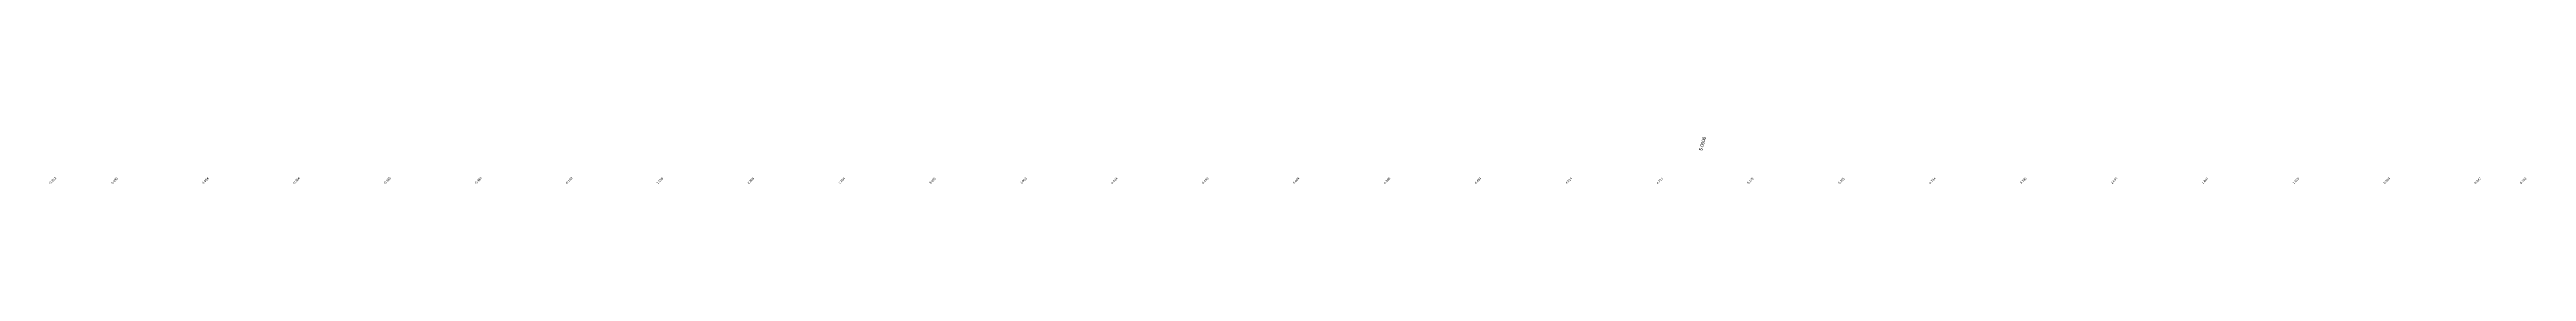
# Model space of a CAD drawing. Header units: metres. Extents: x 286386 to 287779, y 2079267 to 2080589.
# Drawn here: x 287006 to 287551, y 2079519 to 2079530 of the extents above; entities that cross this region are included whole.
import ezdxf
from ezdxf.enums import TextEntityAlignment as Align

# ---------------------------------------------------------------- set-up
doc = ezdxf.new("R2010")
doc.units = ezdxf.units.M
doc.header["$MEASUREMENT"] = 0
doc.layers.add('ESContAnn', color=231, linetype='Continuous')
doc.layers.add('ESElevation', color=150, linetype='Continuous')

msp = doc.modelspace()

# ---------------------------------------------------------------- texts
at = {"layer": 'ESContAnn'}
msp.add_text('5.0000', height=0.75, rotation=73.7798, dxfattribs=at).set_placement((287369.44, 2079528.17), align=Align.MIDDLE_CENTER)
at = {"layer": 'ESElevation'}
for s, p in [('-0.312', (287006.34, 2079520)), ('0.030', (287020, 2079520)), ('0.084', (287040, 2079520)), ('-0.366', (287060, 2079520)), ('-0.465', (287080, 2079520)), ('-0.460', (287100, 2079520)), ('-0.150', (287120, 2079520)), ('1.559', (287140, 2079520)), ('2.266', (287160, 2079520)), ('2.454', (287180, 2079520)), ('3.061', (287200, 2079520)), ('3.813', (287220, 2079520)), ('4.424', (287240, 2079520)), ('4.453', (287260, 2079520)), ('4.404', (287280, 2079520)), ('4.388', (287300, 2079520)), ('4.484', (287320, 2079520)), ('4.514', (287340, 2079520)), ('4.711', (287360, 2079520)), ('5.172', (287380, 2079520)), ('5.201', (287400, 2079520)), ('4.794', (287420, 2079520)), ('3.740', (287440, 2079520)), ('2.634', (287460, 2079520)), ('1.897', (287480, 2079520)), ('1.620', (287500, 2079520)), ('0.954', (287520, 2079520)), ('0.642', (287540, 2079520)), ('0.742', (287550, 2079520))]:
    msp.add_text(s, height=0.5, rotation=45, dxfattribs=at).set_placement(p, align=Align.MIDDLE_CENTER)

doc.saveas('drawing.dxf')
